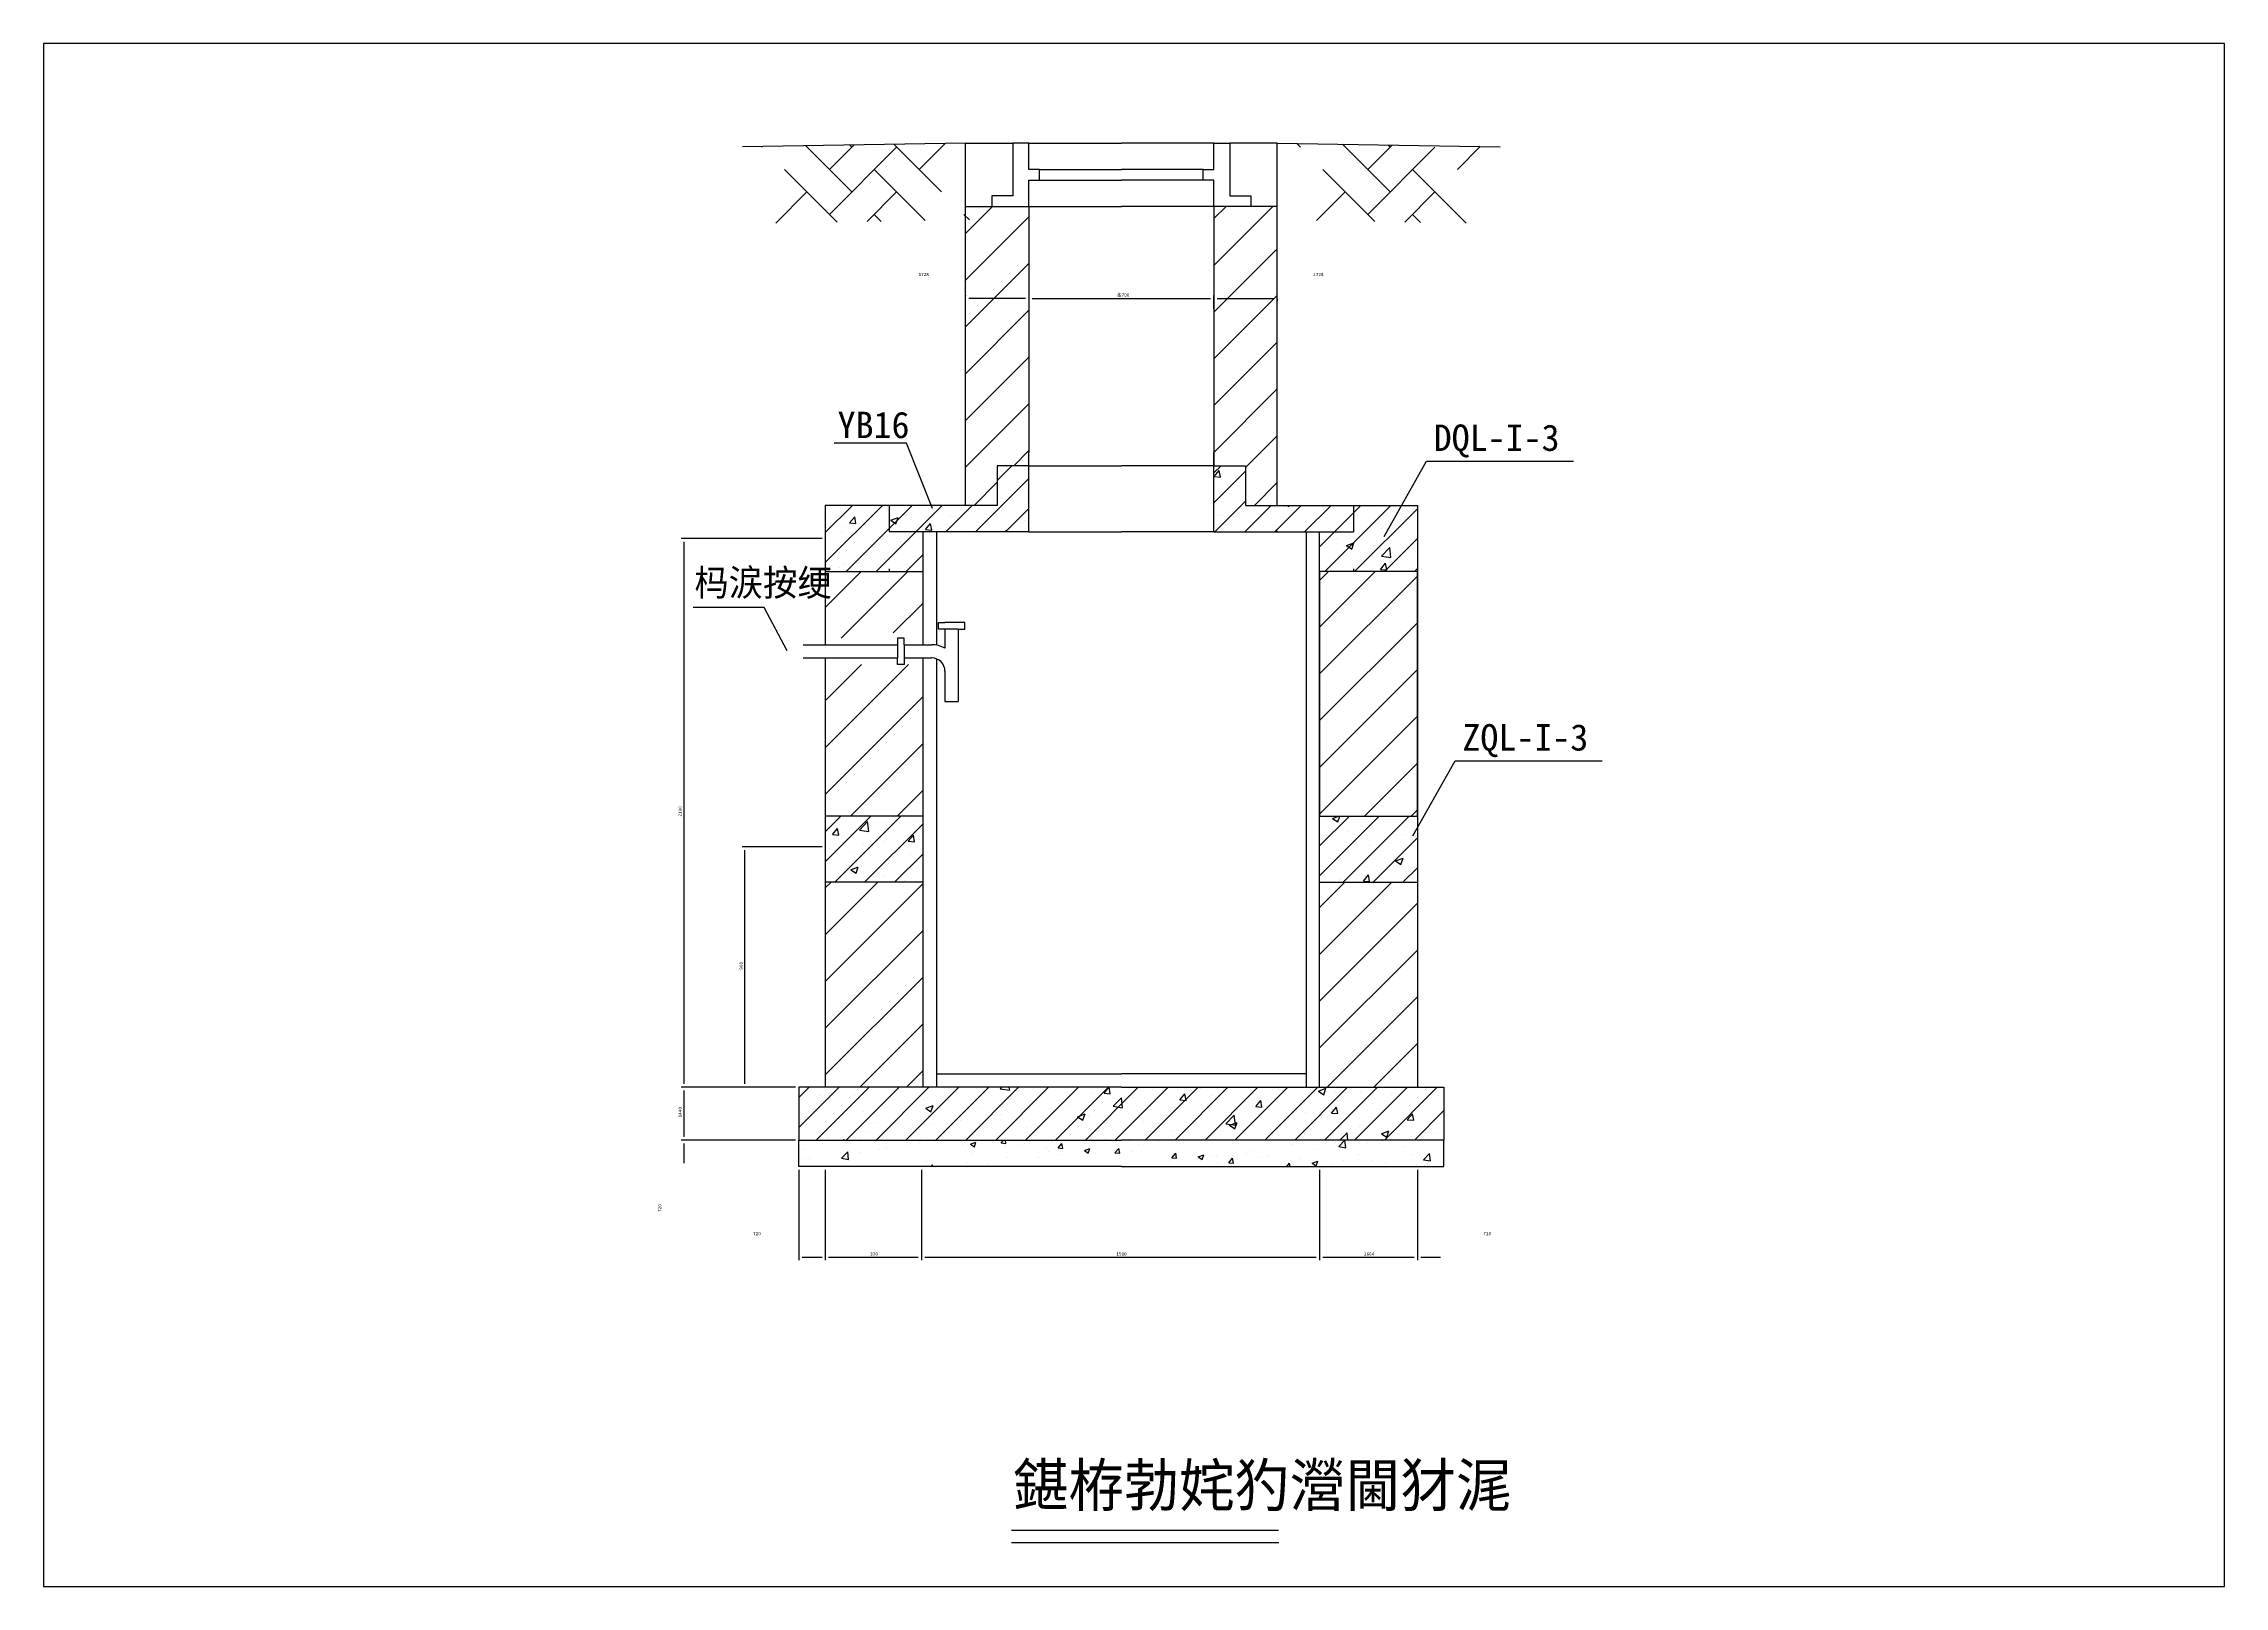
# Model space of a CAD drawing. Header units: metres. Extents: x 0 to 594, y 0 to 420.
import ezdxf

# ---------------------------------------------------------------- set-up
doc = ezdxf.new("R2010")
doc.units = ezdxf.units.M
doc.layers.add(' ', color=7, linetype='Continuous')

msp = doc.modelspace()

# ---------------------------------------------------------------- linework, layer by layer
for p, q in [((594, 420), (0, 420)), ((0, 420), (0, 0)), ((594, 0), (594, 420)), ((251.08, 392.93), (190.34, 391.87)), ((220.13, 379.62), (207.58, 392.17)), ((214.02, 385.73), (220.69, 392.4)), ((220.13, 391.84), (219.59, 392.38)), ((244.57, 379.62), (231.6, 392.59)), ((238.46, 385.73), (245.56, 392.83)), ((251.08, 392.93), (264.04, 392.93)), ((251.08, 375.65), (251.08, 392.93)), ((268.36, 392.93), (264.04, 392.93)), ((264.04, 392.93), (264.04, 378.53)), ((268.36, 392.93), (293.56, 392.93)), ((268.36, 385.73), (268.36, 392.93)), ((318.76, 392.93), (293.56, 392.93)), ((318.76, 392.93), (323.08, 392.93)), ((318.76, 385.73), (318.76, 392.93)), ((323.08, 392.93), (323.08, 378.53)), ((336.04, 392.93), (323.08, 392.93)), ((336.04, 392.93), (396.78, 391.87)), ((336.04, 375.65), (336.04, 392.93)), ((342.32, 391.84), (341.32, 392.84)), ((366.76, 379.62), (353.75, 392.62)), ((360.65, 385.73), (367.3, 392.38)), ((366.76, 391.84), (366.19, 392.4)), ((195.69, 391.84), (195.57, 391.96)), ((214.02, 373.51), (232.35, 391.84)), ((360.65, 373.51), (378.98, 391.84)), ((385.08, 385.73), (391.32, 391.96)), ((216.12, 371.41), (201.8, 385.73)), ((240.14, 371.83), (226.24, 385.73)), ((271.24, 385.73), (268.36, 385.73)), ((268.36, 382.85), (271.24, 382.85)), ((268.36, 375.65), (268.36, 382.85)), ((271.24, 385.73), (293.56, 385.73)), ((271.24, 382.85), (271.24, 385.73)), ((271.24, 382.85), (293.56, 382.85)), ((315.88, 385.73), (293.56, 385.73)), ((315.88, 382.85), (293.56, 382.85)), ((315.88, 382.85), (315.88, 385.73)), ((315.88, 385.73), (318.76, 385.73)), ((318.76, 382.85), (315.88, 382.85)), ((318.76, 375.65), (318.76, 382.85)), ((362.6, 371.56), (348.43, 385.73)), ((387.47, 371.12), (372.87, 385.73)), ((199.41, 371.12), (207.91, 379.62)), ((224.28, 371.55), (232.35, 379.62)), ((251.08, 294.29), (251.08, 375.65)), ((251.08, 375.65), (268.36, 375.65)), ((251.08, 368.31), (258.42, 375.65)), ((258.28, 378.53), (258.28, 375.65)), ((264.04, 378.53), (258.28, 378.53)), ((258.28, 375.65), (268.36, 375.65)), ((268.36, 375.65), (293.56, 375.65)), ((268.36, 375.65), (268.36, 308.69)), ((318.76, 375.65), (293.56, 375.65)), ((318.76, 375.65), (318.76, 308.69)), ((336.04, 375.65), (318.76, 375.65)), ((318.76, 375.65), (318.76, 308.69)), ((336.04, 375.65), (318.76, 375.65)), ((328.84, 375.65), (318.76, 375.65)), ((318.76, 372.35), (322.06, 375.65)), ((318.76, 359.62), (334.79, 375.65)), ((323.08, 378.53), (328.84, 378.53)), ((328.84, 378.53), (328.84, 375.65)), ((336.04, 294.29), (336.04, 375.65)), ((336.04, 294.29), (336.04, 375.65)), ((346.75, 371.83), (354.54, 379.62)), ((370.77, 371.41), (378.98, 379.62)), ((228.13, 371.62), (226.24, 373.51)), ((252.15, 372.04), (250.68, 373.51)), ((251.08, 355.58), (268.36, 372.86)), ((375.03, 371.34), (372.87, 373.51)), ((318.76, 346.9), (336.04, 364.18)), ((251.08, 342.86), (268.36, 360.14)), ((251.08, 351.55), (251.08, 351.4)), ((267.46, 350.65), (251.98, 350.65)), ((269.26, 350.65), (317.86, 350.65)), ((318.76, 334.17), (336.04, 351.45)), ((318.76, 347.8), (318.76, 351.4)), ((319.66, 350.65), (335.14, 350.65)), ((336.04, 350.55), (336.04, 349.9)), ((251.08, 330.13), (268.36, 347.41)), ((318.76, 321.44), (336.04, 338.72)), ((251.08, 317.4), (268.36, 334.68)), ((251.08, 304.67), (268.36, 321.95)), ((318.76, 308.71), (336.04, 325.99)), ((235, 311.27), (215.29, 311.27)), ((242.07, 293.44), (235, 311.27)), ((264.23, 305.09), (268.36, 309.22)), ((327.4, 304.62), (336.04, 313.26)), ((268.36, 305.09), (259.72, 305.09)), ((259.72, 305.09), (259.72, 294.29)), ((259.72, 301.09), (263.72, 305.09)), ((262.29, 304.78), (262.29, 304.78)), ((268.36, 287.09), (268.36, 308.69)), ((268.36, 305.09), (293.56, 305.09)), ((268.36, 287.09), (268.36, 305.09)), ((318.76, 305.09), (293.56, 305.09)), ((318.76, 308.69), (318.76, 305.09)), ((318.76, 287.09), (318.76, 308.69)), ((318.76, 305.09), (327.4, 305.09)), ((318.76, 305.09), (327.4, 305.09)), ((318.76, 287.09), (318.76, 305.09)), ((318.76, 303.11), (320.74, 305.09)), ((318.76, 294.97), (327.4, 303.61)), ((318.83, 302.14), (320.22, 303.8)), ((320.55, 301.99), (320.22, 303.8)), ((327.33, 302.98), (327.33, 302.98)), ((327.4, 305.09), (327.4, 294.29)), ((327.4, 305.09), (327.4, 294.29)), ((365.17, 285.86), (376.69, 306.29)), ((376.69, 306.29), (416.73, 306.29)), ((253.43, 294.29), (259.72, 300.58)), ((253.86, 287.09), (268.36, 301.59)), ((260.43, 302.51), (260.43, 302.51)), ((261.89, 302.65), (261.89, 302.65)), ((266.5, 298.64), (266.5, 298.64)), ((318.83, 302.14), (320.55, 301.99)), ((320.79, 301.25), (320.79, 301.25)), ((321.93, 299.92), (321.93, 299.92)), ((329.79, 294.29), (336.04, 300.54)), ((212.92, 294.29), (212.92, 276.29)), ((212.92, 294.29), (212.92, 256.35)), ((239.56, 294.29), (212.92, 294.29)), ((212.92, 286.88), (220.33, 294.29)), ((212.92, 278.73), (228.48, 294.29)), ((219.54, 289.52), (220.93, 291.17)), ((221.26, 289.36), (220.93, 291.17)), ((230.35, 294.29), (230.35, 287.09)), ((259.72, 294.29), (230.35, 294.29)), ((230.35, 288.01), (236.62, 294.29)), ((237.57, 287.09), (244.77, 294.29)), ((245.72, 287.09), (252.92, 294.29)), ((246.99, 291.22), (246.99, 291.22)), ((254.71, 293.42), (254.71, 293.42)), ((261.54, 293.06), (261.54, 293.06)), ((261.92, 294.37), (261.92, 294.37)), ((262.01, 287.09), (268.36, 293.44)), ((319.03, 287.09), (327.4, 295.46)), ((319.75, 291.62), (319.75, 291.62)), ((320.44, 291.67), (320.44, 291.67)), ((324.34, 292.47), (324.34, 292.47)), ((326.96, 292.57), (326.96, 292.57)), ((327.18, 287.09), (334.38, 294.29)), ((327.4, 294.29), (336.04, 294.29)), ((327.4, 294.29), (356.77, 294.29)), ((335.22, 293.69), (335.22, 293.69)), ((335.32, 287.09), (342.52, 294.29)), ((337.87, 294), (337.87, 294)), ((338.65, 294.29), (339.14, 293.95)), ((339.14, 293.95), (339.26, 294.29)), ((343.47, 287.09), (350.67, 294.29)), ((347.56, 294.29), (374.2, 294.29)), ((348.96, 276.29), (366.96, 294.29)), ((351.61, 287.09), (356.77, 292.25)), ((356.77, 294.29), (356.77, 287.09)), ((356.77, 292.25), (358.81, 294.29)), ((357.1, 276.29), (374.2, 293.38)), ((374.12, 294.1), (374.12, 294.1)), ((374.2, 294.29), (374.2, 276.29)), ((374.2, 294.29), (374.2, 258.15)), ((212.02, 285.29), (173.68, 285.29)), ((217.24, 287.03), (217.24, 287.03)), ((218.41, 288.64), (218.41, 288.64)), ((218.62, 276.29), (230.35, 288.01)), ((219.54, 289.52), (221.26, 289.37)), ((223.95, 289.17), (223.95, 289.17)), ((225.62, 289.59), (225.62, 289.59)), ((226.77, 276.29), (237.57, 287.09)), ((268.36, 287.09), (230.35, 287.09)), ((230.73, 290.25), (232.75, 291.02)), ((230.73, 290.25), (232.17, 289.28)), ((232.17, 289.28), (232.75, 291.02)), ((232.2, 289.19), (232.2, 289.19)), ((236.53, 291.02), (236.53, 291.02)), ((239.33, 288.52), (239.33, 288.52)), ((239.56, 276.29), (239.56, 287.09)), ((240.2, 287.71), (241.59, 289.36)), ((240.2, 287.71), (241.92, 287.56)), ((241.92, 287.56), (241.59, 289.36)), ((243.24, 287.09), (243.24, 256.22)), ((250.26, 287.26), (250.26, 287.26)), ((254.7, 287.87), (254.7, 287.87)), ((261.85, 287.09), (262.24, 287.56)), ((262.33, 287.09), (262.24, 287.56)), ((267.05, 290.15), (267.05, 290.15)), ((268.36, 287.09), (293.56, 287.09)), ((318.76, 287.09), (293.56, 287.09)), ((318.76, 287.09), (356.77, 287.09)), ((335.45, 287.09), (335.94, 287.6)), ((336, 287.09), (335.94, 287.6)), ((343.88, 287.09), (343.88, 258.15)), ((347.56, 276.29), (347.56, 287.09)), ((347.56, 283.04), (351.61, 287.09)), ((349.42, 285.95), (349.42, 285.95)), ((352.14, 285.28), (352.14, 285.28)), ((355.69, 285.99), (355.69, 285.99)), ((364.38, 288.11), (364.38, 288.11)), ((365.25, 276.29), (374.2, 285.24)), ((366.6, 287.42), (366.6, 287.42)), ((368.93, 288.16), (368.93, 288.16)), ((174.43, 136.79), (174.43, 284.39)), ((216.67, 281.5), (216.67, 281.5)), ((228.95, 279.66), (228.95, 279.66)), ((231.85, 279.6), (231.85, 279.6)), ((233.46, 284.38), (233.46, 284.38)), ((234.92, 276.29), (239.56, 280.93)), ((348.48, 285.04), (348.48, 285.04)), ((354.9, 283.33), (356.92, 284.1)), ((354.9, 283.33), (356.33, 282.36)), ((356.34, 282.36), (356.92, 284.1)), ((362.32, 283.33), (362.32, 283.33)), ((364.43, 280.49), (366.67, 282.83)), ((364.43, 280.49), (366.99, 280.1)), ((366.99, 280.1), (366.67, 282.83)), ((212.92, 276.29), (239.56, 276.29)), ((212.92, 266.51), (222.7, 276.29)), ((216.89, 277.45), (216.89, 277.45)), ((217.28, 258.15), (235.43, 276.29)), ((218.04, 278.23), (218.04, 278.23)), ((230.35, 277.01), (230.35, 276.29)), ((239.56, 256.35), (239.56, 277.01)), ((347.56, 258.15), (347.56, 277.01)), ((347.56, 276.29), (347.56, 258.15)), ((374.2, 276.29), (347.56, 276.29)), ((374.2, 276.29), (347.56, 276.29)), ((347.56, 273.87), (349.98, 276.29)), ((347.56, 261.14), (362.7, 276.29)), ((347.56, 248.42), (374.2, 275.06)), ((349.07, 276.36), (349.07, 276.36)), ((356.77, 277.01), (356.77, 276.29)), ((364.03, 278.52), (364.03, 278.52)), ((364.14, 276.86), (365.53, 278.52)), ((364.14, 276.86), (365.86, 276.71)), ((365.86, 276.71), (365.53, 278.52)), ((373.4, 276.29), (374.2, 277.09)), ((374.2, 258.15), (374.2, 276.29)), ((231.42, 259.55), (239.56, 267.7)), ((196.29, 266.5), (176.95, 266.5)), ((202.56, 254.66), (196.29, 266.5)), ((243.72, 262.4), (245.52, 262.4)), ((243.72, 260.6), (243.72, 262.4)), ((250.92, 262.4), (245.52, 262.4)), ((250.92, 260.6), (250.92, 262.4)), ((347.56, 235.69), (374.2, 262.33)), ((206.92, 256.35), (232.58, 256.35)), ((232.58, 258.15), (232.58, 256.35)), ((234.38, 258.15), (232.58, 258.15)), ((232.58, 256.35), (232.58, 252.75)), ((234.38, 256.35), (234.38, 258.15)), ((234.38, 256.35), (241.92, 256.35)), ((234.38, 256.35), (234.38, 252.75)), ((245.52, 260.6), (243.72, 260.6)), ((245.52, 260.6), (245.52, 255.38)), ((249.12, 260.6), (245.52, 260.6)), ((249.12, 260.6), (249.12, 240.89)), ((249.12, 260.6), (250.92, 260.6)), ((343.88, 258.15), (343.88, 135.89)), ((347.56, 258.15), (347.56, 209.69)), ((347.56, 135.89), (347.56, 258.15)), ((374.2, 209.69), (374.2, 258.15)), ((374.2, 258.15), (374.2, 135.89)), ((206.92, 252.75), (232.58, 252.75)), ((212.92, 252.75), (212.92, 135.89)), ((212.92, 241.06), (222.81, 250.95)), ((212.92, 228.33), (235.54, 250.95)), ((232.58, 250.95), (232.58, 252.75)), ((234.38, 250.95), (232.58, 250.95)), ((234.38, 252.75), (241.92, 252.75)), ((234.38, 252.75), (234.38, 250.95)), ((239.56, 135.89), (239.56, 252.75)), ((243.24, 252.5), (243.24, 135.89)), ((347.56, 222.96), (374.2, 249.6)), ((245.52, 249.15), (245.52, 240.89)), ((212.92, 215.6), (239.56, 242.24)), ((245.52, 240.89), (249.12, 240.89)), ((347.56, 210.23), (374.2, 236.87)), ((219.74, 209.69), (239.56, 229.51)), ((359.74, 209.69), (374.2, 224.15)), ((372.98, 204.29), (384.51, 224.72)), ((384.51, 224.72), (424.54, 224.72)), ((232.47, 209.69), (239.56, 216.78)), ((239.56, 209.69), (212.92, 209.69)), ((212.92, 205.42), (217.19, 209.69)), ((212.92, 197.27), (225.34, 209.69)), ((215.48, 191.69), (233.48, 209.69)), ((216.5, 208.56), (216.5, 208.56)), ((222.2, 205.86), (224.44, 208.2)), ((224.76, 205.47), (224.44, 208.2)), ((237.62, 208.28), (237.62, 208.28)), ((347.56, 209.69), (374.2, 209.69)), ((347.56, 209.69), (374.2, 209.69)), ((347.56, 201.58), (355.67, 209.69)), ((347.56, 193.43), (363.82, 209.69)), ((349.41, 209.25), (349.41, 209.25)), ((351.07, 209.08), (352.66, 209.69)), ((351.07, 209.08), (352.5, 208.11)), ((352.5, 208.11), (353.03, 209.69)), ((353.96, 191.69), (371.96, 209.69)), ((364.78, 208.6), (364.78, 208.6)), ((372.47, 209.69), (374.2, 211.42)), ((214.87, 204.67), (216.26, 206.33)), ((214.87, 204.67), (216.59, 204.52)), ((216.59, 204.52), (216.26, 206.32)), ((222.2, 205.86), (224.76, 205.47)), ((223.4, 202.23), (223.4, 202.23)), ((223.63, 191.69), (239.56, 207.62)), ((229.05, 202.91), (229.05, 202.91)), ((230.41, 207.33), (230.41, 207.33)), ((235.52, 202.86), (236.91, 204.52)), ((235.52, 202.86), (237.25, 202.71)), ((237.25, 202.71), (236.91, 204.52)), ((355.48, 205.38), (355.48, 205.38)), ((360.48, 203.73), (360.48, 203.73)), ((362.11, 191.69), (374.2, 203.78)), ((367.69, 204.68), (367.69, 204.68)), ((370.85, 204.73), (370.85, 204.73)), ((212.02, 201.34), (190.29, 201.34)), ((191.04, 136.79), (191.04, 200.44)), ((214.09, 200.75), (214.09, 200.75)), ((220.68, 199.81), (220.68, 199.81)), ((230.04, 196.92), (230.04, 196.92)), ((231.78, 191.69), (239.56, 199.47)), ((236.06, 199.16), (236.06, 199.16)), ((361.23, 201.82), (361.23, 201.82)), ((367.57, 198.04), (367.57, 198.04)), ((368.26, 197.48), (370.28, 198.26)), ((368.26, 197.48), (369.69, 196.52)), ((369.69, 196.51), (370.28, 198.26)), ((239.56, 191.69), (212.92, 191.69)), ((212.92, 190.14), (214.47, 191.69)), ((212.92, 177.42), (227.19, 191.69)), ((212.92, 164.69), (239.56, 191.33)), ((219.9, 195.11), (221.91, 195.89)), ((219.9, 195.11), (221.33, 194.15)), ((221.33, 194.15), (221.91, 195.89)), ((222.83, 195.97), (222.83, 195.97)), ((228.7, 193.32), (228.7, 193.32)), ((234.4, 192.16), (234.4, 192.16)), ((347.56, 191.69), (374.2, 191.69)), ((347.56, 184.78), (354.47, 191.69)), ((347.56, 172.05), (367.2, 191.69)), ((350.78, 195.15), (350.78, 195.15)), ((352.9, 192.37), (352.9, 192.37)), ((359.05, 193.96), (359.05, 193.96)), ((359.47, 192.02), (360.86, 193.67)), ((359.47, 192.02), (361.19, 191.87)), ((360.11, 193.32), (360.11, 193.32)), ((361.19, 191.87), (360.86, 193.67)), ((360.88, 192.24), (360.88, 192.24)), ((370.25, 191.69), (374.2, 195.63)), ((371.02, 194.75), (371.02, 194.75)), ((347.56, 159.32), (374.2, 185.96)), ((212.92, 151.96), (239.56, 178.6)), ((347.56, 146.59), (374.2, 173.23)), ((212.92, 139.23), (239.56, 165.87)), ((349.58, 135.89), (374.2, 160.51)), ((222.3, 135.89), (239.56, 153.14)), ((362.31, 135.89), (374.2, 147.78)), ((235.03, 135.89), (239.56, 140.42)), ((243.24, 139.56), (293.56, 139.56)), ((343.88, 139.56), (293.56, 139.56)), ((204.82, 135.89), (173.68, 135.89)), ((174.43, 122.39), (174.43, 134.99)), ((205.72, 135.89), (205.72, 121.49)), ((293.56, 135.89), (205.72, 135.89)), ((205.72, 133.05), (208.56, 135.89)), ((205.72, 124.9), (216.7, 135.89)), ((210.45, 121.49), (224.85, 135.89)), ((211.64, 133.64), (211.64, 133.64)), ((213.68, 132.59), (213.68, 132.59)), ((216.33, 135.62), (216.33, 135.62)), ((218.6, 121.49), (233, 135.89)), ((220.89, 133.54), (220.89, 133.54)), ((226.6, 135.79), (226.6, 135.79)), ((226.74, 121.49), (241.14, 135.89)), ((231.8, 134.98), (231.8, 134.98)), ((234.89, 121.49), (249.29, 135.89)), ((240.02, 132.18), (240.02, 132.18)), ((240.26, 130.15), (242.28, 130.93)), ((241.7, 129.19), (242.28, 130.93)), ((243.03, 121.49), (257.43, 135.89)), ((251.18, 121.49), (265.58, 135.89)), ((256.82, 135.06), (256.82, 135.06)), ((259.33, 121.49), (273.73, 135.89)), ((260.57, 135.45), (260.99, 135.89)), ((260.57, 135.45), (263.14, 135.06)), ((263.14, 135.06), (263.04, 135.89)), ((267.47, 121.49), (281.87, 135.89)), ((270.54, 132.24), (270.54, 132.24)), ((275.62, 121.49), (290.02, 135.89)), ((278.72, 130.79), (278.72, 130.79)), ((283.76, 121.49), (298.16, 135.89)), ((285.33, 134.27), (285.33, 134.27)), ((285.93, 131.74), (285.93, 131.74)), ((288.83, 134.26), (290.19, 135.89)), ((288.83, 134.26), (290.55, 134.11)), ((290.55, 134.11), (290.22, 135.89)), ((291.31, 130.69), (293.55, 133.03)), ((291.31, 130.69), (293.87, 130.29)), ((291.91, 121.49), (306.31, 135.89)), ((293.87, 130.29), (293.55, 133.02)), ((293.56, 135.89), (381.4, 135.89)), ((296.83, 133.18), (296.83, 133.18)), ((300.05, 121.49), (314.45, 135.89)), ((301.41, 130.75), (301.41, 130.75)), ((308.2, 121.49), (322.6, 135.89)), ((309.48, 132.45), (310.87, 134.11)), ((309.48, 132.45), (311.2, 132.3)), ((311.21, 132.3), (310.87, 134.11)), ((315.02, 135.57), (315.02, 135.57)), ((316.35, 121.49), (330.75, 135.89)), ((318.2, 133.63), (318.2, 133.63)), ((324.49, 121.49), (338.89, 135.89)), ((329.27, 130.71), (329.27, 130.71)), ((330.14, 130.64), (331.53, 132.3)), ((331.86, 130.49), (331.53, 132.3)), ((332.64, 121.49), (347.04, 135.89)), ((336.38, 135.25), (336.38, 135.25)), ((340.78, 121.49), (355.18, 135.89)), ((343.82, 132.55), (343.82, 132.55)), ((347.24, 134.83), (349.26, 135.6)), ((347.24, 134.83), (348.67, 133.86)), ((347.56, 135.89), (374.2, 135.89)), ((348.67, 133.86), (349.26, 135.6)), ((348.93, 121.49), (363.33, 135.89)), ((351.75, 134.6), (351.75, 134.6)), ((357.08, 121.49), (371.48, 135.89)), ((358.77, 134.71), (358.77, 134.71)), ((361.87, 131.38), (361.87, 131.38)), ((365.22, 121.49), (379.62, 135.89)), ((367.12, 133.95), (367.12, 133.95)), ((380.06, 133.77), (380.06, 133.77)), ((381.4, 135.89), (381.4, 121.49)), ((206.43, 126.41), (206.43, 126.41)), ((207.77, 125.73), (207.77, 125.73)), ((223.15, 125.08), (223.15, 125.08)), ((223.23, 129.3), (223.23, 129.3)), ((226.25, 126.21), (226.25, 126.21)), ((240.26, 130.15), (241.69, 129.19)), ((241.03, 128.24), (241.03, 128.24)), ((242.41, 126.01), (242.41, 126.01)), ((249.62, 126.96), (249.62, 126.96)), ((255.58, 130.08), (255.58, 130.08)), ((260.53, 128.4), (260.53, 128.4)), ((267.82, 124.98), (267.82, 124.98)), ((281.65, 127.85), (283.67, 128.62)), ((281.65, 127.85), (283.08, 126.88)), ((283.08, 126.88), (283.67, 128.62)), ((284.61, 127.87), (284.61, 127.87)), ((299.52, 126.52), (299.52, 126.52)), ((314.48, 128.68), (314.48, 128.68)), ((314.65, 125.16), (314.65, 125.16)), ((322.05, 125.92), (324.29, 128.26)), ((322.05, 125.92), (324.61, 125.52)), ((323.04, 125.54), (325.06, 126.31)), ((323.04, 125.54), (324.47, 124.57)), ((324.61, 125.52), (324.29, 128.26)), ((324.47, 124.57), (325.06, 126.31)), ((325.56, 126.6), (325.56, 126.6)), ((330.14, 130.64), (331.86, 130.49)), ((343.75, 128.99), (343.75, 128.99)), ((350.8, 128.84), (352.19, 130.49)), ((350.8, 128.84), (352.52, 128.69)), ((350.96, 129.94), (350.96, 129.94)), ((352.52, 128.69), (352.19, 130.49)), ((358.42, 125.13), (358.42, 125.13)), ((367.4, 125.1), (367.4, 125.1)), ((371.45, 127.03), (372.84, 128.68)), ((371.45, 127.03), (373.18, 126.88)), ((373.18, 126.88), (372.84, 128.68)), ((373.21, 127.15), (373.21, 127.15)), ((373.37, 121.49), (381.4, 129.52)), ((204.82, 121.49), (173.68, 121.49)), ((174.43, 115.19), (174.43, 120.59)), ((205.72, 114.29), (205.72, 121.49)), ((205.72, 121.49), (293.56, 121.49)), ((207.01, 118.88), (207.01, 118.88)), ((211.29, 124.05), (211.29, 124.05)), ((213.31, 122.18), (213.31, 122.18)), ((213.85, 121.86), (213.85, 121.86)), ((217.69, 121.49), (218.08, 121.64)), ((218.03, 121.49), (218.08, 121.64)), ((219.61, 121.04), (219.61, 121.04)), ((222.31, 121.49), (222.47, 121.38)), ((222.47, 121.38), (222.5, 121.49)), ((224.22, 123.62), (224.22, 123.62)), ((227.13, 121.28), (227.13, 121.28)), ((227.68, 118.89), (227.68, 118.89)), ((229.54, 119.41), (229.54, 119.41)), ((235.19, 120.78), (235.19, 120.78)), ((235.86, 119.97), (235.86, 119.97)), ((238.52, 124.43), (238.52, 124.43)), ((238.66, 120.79), (238.66, 120.79)), ((240.75, 121.03), (240.75, 121.03)), ((250.2, 120.3), (250.2, 120.3)), ((251.02, 122.1), (251.02, 122.1)), ((252.44, 120.38), (253.95, 120.96)), ((252.44, 120.38), (253.51, 119.65)), ((253.51, 119.65), (253.95, 120.96)), ((253.9, 123.78), (253.9, 123.78)), ((260.84, 120.72), (261.48, 121.49)), ((260.84, 120.72), (262.13, 120.61)), ((261.73, 119.81), (261.73, 119.81)), ((262.13, 120.61), (261.97, 121.49)), ((265.65, 119.97), (265.65, 119.97)), ((269.27, 123.13), (269.27, 123.13)), ((270.19, 122.65), (270.19, 122.65)), ((273.26, 119.33), (273.26, 119.33)), ((276.33, 119.37), (277.37, 120.61)), ((276.33, 119.37), (277.62, 119.25)), ((277.62, 119.25), (277.37, 120.61)), ((283.48, 118.65), (284.99, 119.23)), ((284.55, 117.92), (284.99, 119.23)), ((284.64, 122.48), (284.64, 122.48)), ((284.79, 118.84), (284.79, 118.84)), ((284.8, 119.89), (284.8, 119.89)), ((284.98, 124.68), (284.98, 124.68)), ((289.26, 121.82), (289.26, 121.82)), ((291.82, 118.01), (292.86, 119.25)), ((293.11, 117.9), (292.87, 119.25)), ((381.4, 121.49), (293.56, 121.49)), ((295.71, 121.27), (295.71, 121.27)), ((298.28, 120.42), (298.28, 120.42)), ((300.02, 121.83), (300.02, 121.83)), ((303.68, 121.13), (303.68, 121.13)), ((307.44, 124.21), (307.44, 124.21)), ((339.89, 120.22), (339.89, 120.22)), ((340.34, 120.05), (340.34, 120.05)), ((343.47, 122.97), (343.47, 122.97)), ((347.05, 119.07), (347.05, 119.07)), ((350.61, 122.21), (350.61, 122.21)), ((351.93, 120.78), (351.93, 120.78)), ((352.46, 119.78), (352.46, 119.78)), ((352.78, 119.71), (354.47, 121.47)), ((352.78, 119.71), (354.7, 119.42)), ((353.1, 121.49), (355.03, 123.49)), ((354.71, 119.42), (354.47, 121.47)), ((355.26, 121.49), (355.03, 123.49)), ((360.64, 120.86), (360.64, 120.86)), ((364.43, 123.23), (366.45, 124.01)), ((364.43, 123.23), (365.86, 122.27)), ((364.7, 121.49), (364.78, 121.43)), ((364.78, 121.43), (364.81, 121.49)), ((365.86, 122.27), (366.45, 124.01)), ((370.7, 119.63), (370.7, 119.63)), ((372.48, 122.41), (372.48, 122.41)), ((379.69, 123.36), (379.69, 123.36)), ((381.4, 114.29), (381.4, 121.49)), ((293.56, 114.29), (205.72, 114.29)), ((205.72, 113.39), (205.72, 88.8)), ((207.54, 116.51), (207.54, 116.51)), ((208.63, 116.38), (208.63, 116.38)), ((211.04, 114.54), (211.04, 114.54)), ((212.92, 113.39), (212.92, 88.8)), ((217.33, 116.55), (219.02, 118.3)), ((217.33, 116.55), (219.25, 116.25)), ((218.63, 118.03), (218.63, 118.03)), ((219.25, 116.25), (219.02, 118.3)), ((222.27, 118.18), (222.27, 118.18)), ((239.11, 113.39), (239.11, 88.8)), ((240.45, 115.64), (240.45, 115.64)), ((241.65, 114.29), (242.07, 114.73)), ((242.12, 114.29), (242.07, 114.73)), ((251.58, 115.36), (251.58, 115.36)), ((253.05, 117.8), (253.05, 117.8)), ((257.41, 115.04), (257.41, 115.04)), ((262.49, 116.74), (262.49, 116.74)), ((271.05, 116.83), (271.05, 116.83)), ((273.71, 118.36), (273.71, 118.36)), ((276.45, 117.54), (276.45, 117.54)), ((283.48, 118.65), (284.55, 117.92)), ((284.64, 118.62), (284.64, 118.62)), ((291.82, 118.01), (293.11, 117.9)), ((293.56, 114.29), (381.4, 114.29)), ((296.32, 118.35), (296.32, 118.35)), ((306.67, 115.7), (306.67, 115.7)), ((307.32, 116.66), (308.36, 117.9)), ((307.32, 116.66), (308.61, 116.54)), ((307.85, 117.87), (307.85, 117.87)), ((308.61, 116.54), (308.36, 117.9)), ((314.52, 116.92), (316.03, 117.5)), ((314.52, 116.92), (315.59, 116.19)), ((315.14, 115.73), (315.14, 115.73)), ((315.59, 116.19), (316.03, 117.5)), ((317.76, 117.22), (317.76, 117.22)), ((319.38, 117.38), (319.38, 117.38)), ((319.82, 115.48), (319.82, 115.48)), ((322.81, 115.3), (323.85, 116.54)), ((322.81, 115.3), (324.1, 115.19)), ((324.1, 115.19), (323.85, 116.54)), ((325.23, 116.19), (325.23, 116.19)), ((327.74, 117.89), (327.74, 117.89)), ((328.67, 118.6), (328.67, 118.6)), ((330.91, 116.89), (330.91, 116.89)), ((333.41, 117.27), (333.41, 117.27)), ((338.59, 114.29), (339.34, 115.19)), ((339.51, 114.29), (339.34, 115.19)), ((342.44, 116.4), (342.44, 116.4)), ((345.51, 115.31), (345.51, 115.31)), ((345.56, 115.19), (347.07, 115.77)), ((345.56, 115.19), (346.64, 114.46)), ((346.64, 114.46), (347.07, 115.77)), ((347.56, 113.39), (347.56, 88.8)), ((350.72, 114.55), (350.72, 114.55)), ((353.97, 115.92), (353.97, 115.92)), ((358.11, 117.47), (358.11, 117.47)), ((361.63, 115.93), (361.63, 115.93)), ((365.5, 115.43), (365.5, 115.43)), ((372.84, 117.55), (372.84, 117.55)), ((374.01, 114.84), (374.01, 114.84)), ((374.2, 113.39), (374.2, 88.8)), ((375.84, 116.14), (377.52, 117.89)), ((375.84, 116.14), (377.76, 115.84)), ((376.08, 114.54), (376.08, 114.54)), ((377.03, 114.94), (377.03, 114.94)), ((377.76, 115.84), (377.52, 117.89)), ((212.02, 89.55), (206.62, 89.55)), ((238.21, 89.55), (213.82, 89.55)), ((346.66, 89.55), (240.01, 89.55)), ((373.3, 89.55), (348.46, 89.55)), ((380.5, 89.55), (375.1, 89.55)), ((263.59, 15.29), (336.32, 15.29)), ((263.59, 11.94), (336.49, 11.94)), ((0, 0), (594, 0))]:
    msp.add_line(p, q)
for radius, start in [(7.2, 60), (3.6, 0)]:
    msp.add_arc((241.92, 249.15), radius, start, 90)

# ---------------------------------------------------------------- texts
at = {"layer": ' '}
for s, height, p in [('1728', 0.9, (238.32, 356.7)), ('1728', 0.9, (345.8, 356.7)), ('鈭700', 0.9, (292.37, 351.12)), ('YB16', 7.2, (216.26, 312.6)), ('DQL-I-3', 7.2, (378.63, 309.11)), ('杩涙按绠', 7.2, (177.24, 269.66)), ('ZQL-I-3', 7.2, (386.45, 227.53)), ('720', 0.9, (193.24, 95.61)), ('720', 0.9, (392.15, 95.61)), ('370', 0.9, (225.14, 90.03)), ('1500', 0.9, (292.19, 90.03)), ('2664', 0.9, (359.65, 90.03)), ('鍖栫勃姹犳瀯閫犲浘', 11.6, (264.06, 21.74))]:
    msp.add_text(s, height=height, dxfattribs=at).set_placement(p)
for s, p in [('2100', (173.83, 209.57)), ('900', (190.44, 167.87)), ('1440', (173.83, 127.67)), ('720', (168.25, 101.93))]:
    msp.add_text(s, height=0.9, rotation=90, dxfattribs=at).set_placement(p)

doc.saveas('drawing.dxf')
